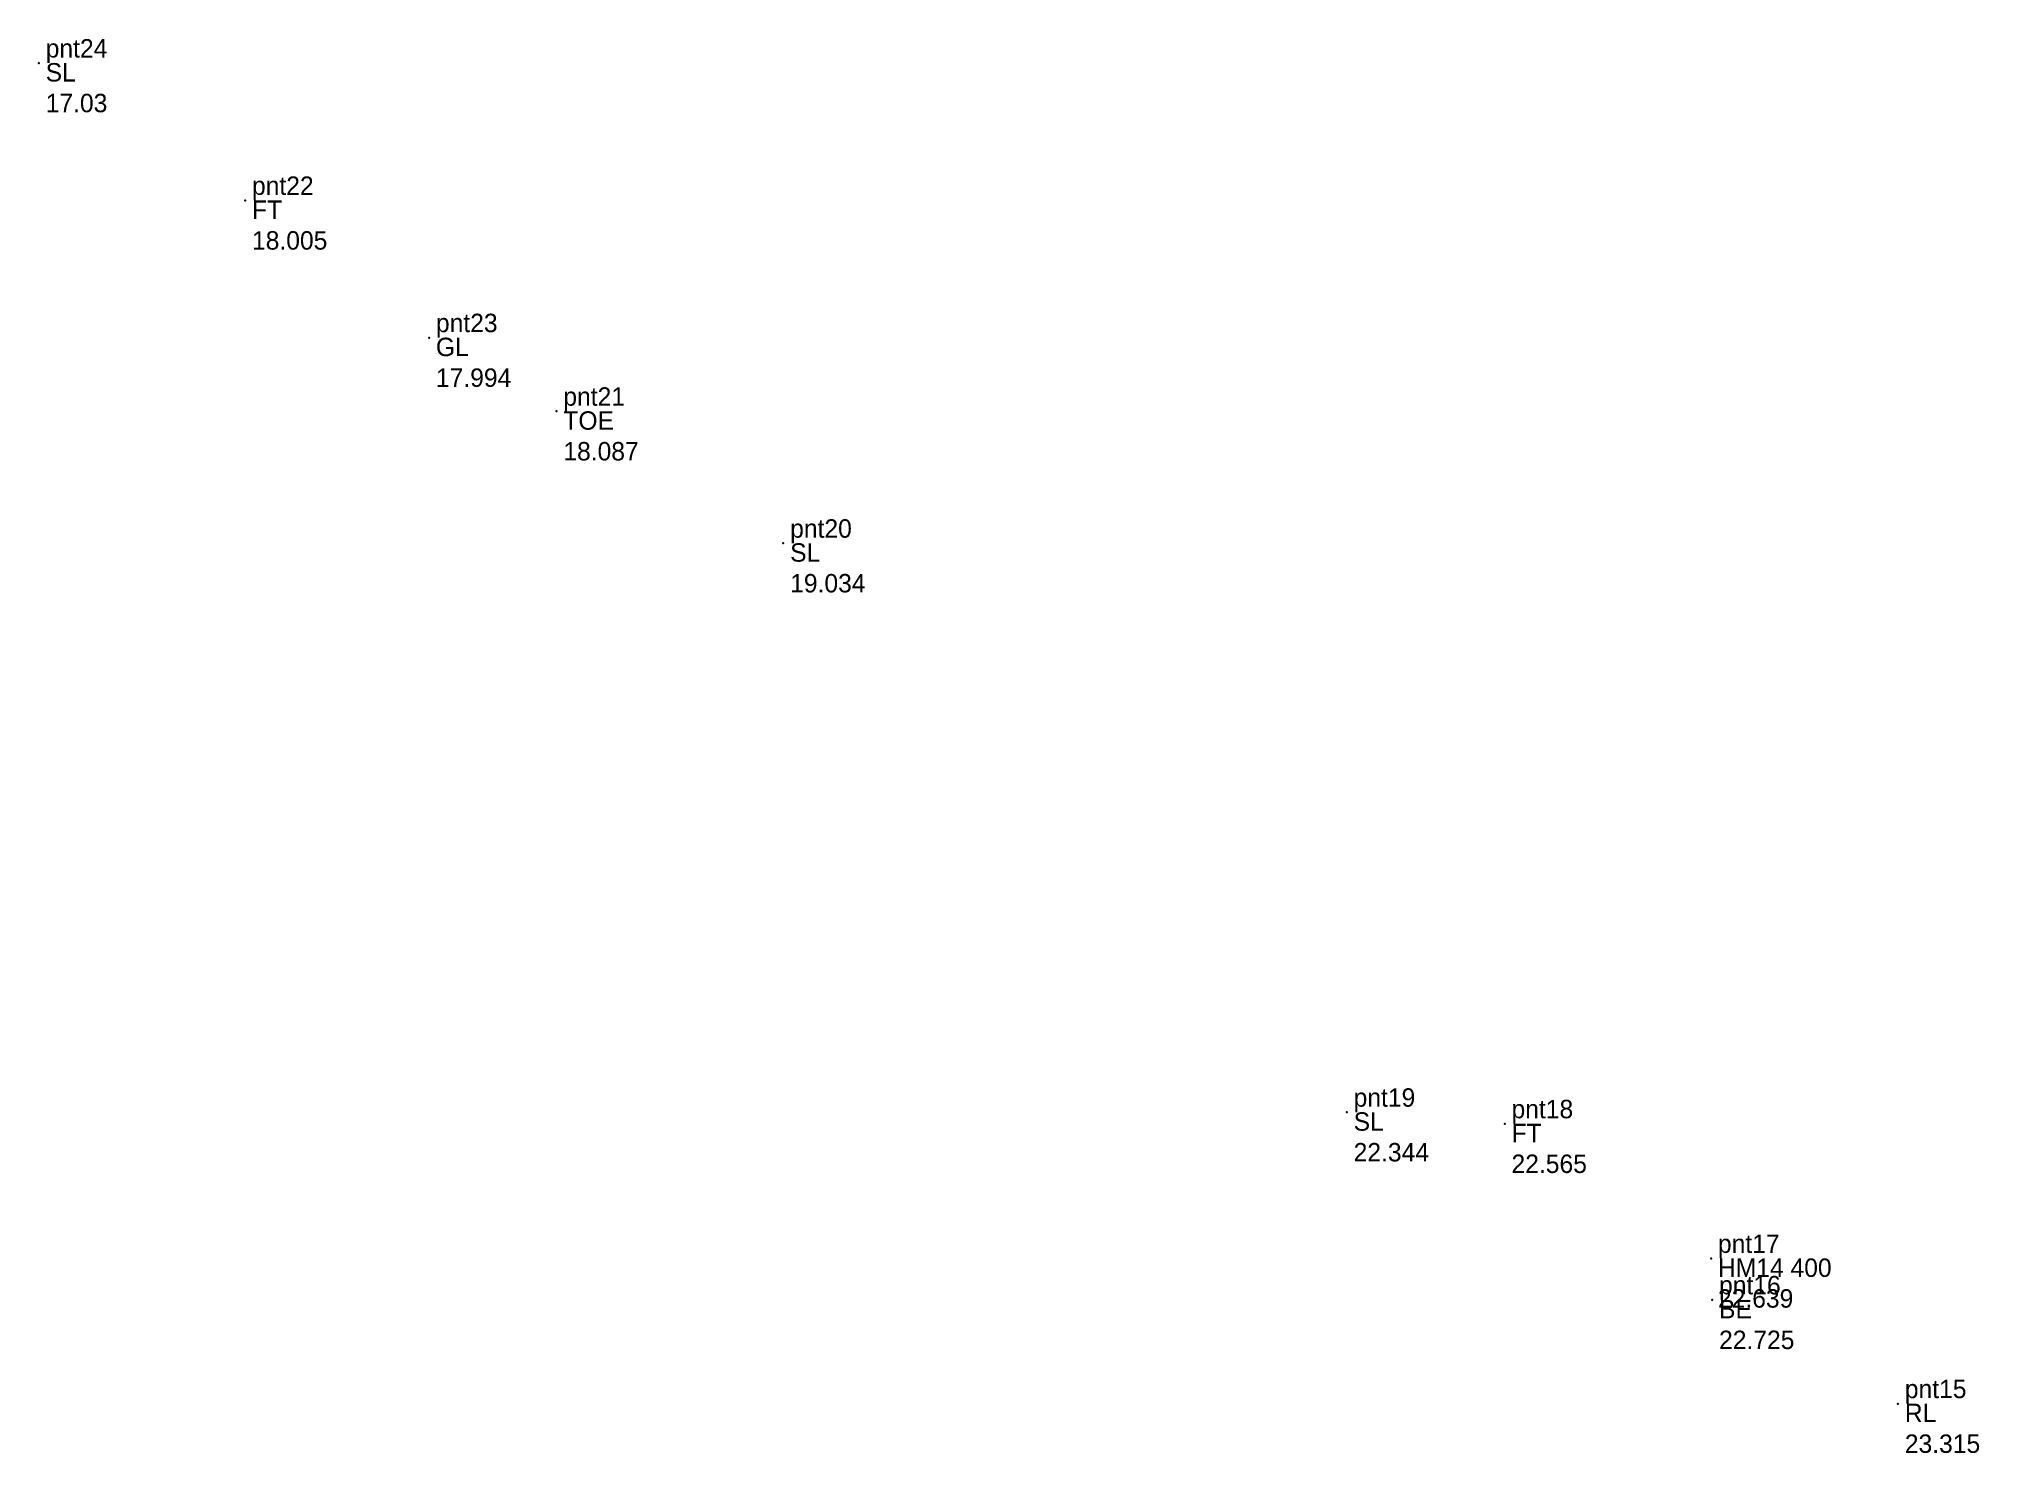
# Model space of a CAD drawing. Header units: metres. Extents: x 169978 to 830021, y 964681 to 1014880.
# Drawn here: x 181218.44 to 181234.24, y 984620.25 to 984631.76 of the extents above; entities that cross this region are included whole.
import ezdxf

# ---------------------------------------------------------------- set-up
doc = ezdxf.new("R2010")
doc.units = ezdxf.units.M

msp = doc.modelspace()

# ---------------------------------------------------------------- texts
at = {"layer": 'TN TO MDU CS L.H.S CH 10-800 TO 14-600_Code', "char_height": 0.15, "attachment_point": 1}
for s, insert, width in [(' SL', (181218.445, 984631.561, 17.03), 0.45), (' FT', (181220.124, 984630.443, 18.005), 0.45), (' GL', (181221.621, 984629.326, 17.994), 0.45), (' TOE', (181222.658, 984628.727, 18.087), 0.6), (' SL', (181224.504, 984627.653, 19.034), 0.45), (' SL', (181229.09, 984623.022, 22.344), 0.45), (' FT', (181230.375, 984622.928, 22.565), 0.45), (' HM14 400', (181232.055, 984621.832, 22.639), 1.35), (' BE', (181232.064, 984621.495, 22.725), 0.45), (' RL', (181233.576, 984620.65, 23.315), 0.45)]:
    msp.add_mtext(s, dxfattribs=dict(at, insert=insert, width=width))
at = {"layer": 'TN TO MDU CS L.H.S CH 10-800 TO 14-600_Height', "char_height": 0.15, "attachment_point": 1}
for s, insert, width in [('\\P 17.03', (181218.445, 984631.561, 17.03), 0.96), ('\\P 18.005', (181220.124, 984630.443, 18.005), 1.08), ('\\P 17.994', (181221.621, 984629.326, 17.994), 1.08), ('\\P 18.087', (181222.658, 984628.727, 18.087), 1.08), ('\\P 19.034', (181224.504, 984627.653, 19.034), 1.08), ('\\P 22.344', (181229.09, 984623.022, 22.344), 1.08), ('\\P 22.565', (181230.375, 984622.928, 22.565), 1.08), ('\\P 22.639', (181232.055, 984621.832, 22.639), 1.08), ('\\P 22.725', (181232.064, 984621.495, 22.725), 1.08), ('\\P 23.315', (181233.576, 984620.65, 23.315), 1.08)]:
    msp.add_mtext(s, dxfattribs=dict(at, insert=insert, width=width))
at = {"layer": 'TN TO MDU CS L.H.S CH 10-800 TO 14-600_Name', "char_height": 0.15, "width": 0.9, "attachment_point": 7}
for s, insert in [(' pnt24', (181218.445, 984631.561, 17.03)), (' pnt22', (181220.124, 984630.443, 18.005)), (' pnt23', (181221.621, 984629.326, 17.994)), (' pnt21', (181222.658, 984628.727, 18.087)), (' pnt20', (181224.504, 984627.653, 19.034)), (' pnt19', (181229.09, 984623.022, 22.344)), (' pnt18', (181230.375, 984622.928, 22.565)), (' pnt17', (181232.055, 984621.832, 22.639)), (' pnt16', (181232.064, 984621.495, 22.725)), (' pnt15', (181233.576, 984620.65, 23.315))]:
    msp.add_mtext(s, dxfattribs=dict(at, insert=insert))

# ---------------------------------------------------------------- linework, layer by layer
at = {"layer": 'TN TO MDU CS L.H.S CH 10-800 TO 14-600_Survey'}
for p in [(181218.445, 984631.561, 17.03), (181220.124, 984630.443, 18.005), (181221.621, 984629.326, 17.994), (181222.658, 984628.727, 18.087), (181224.504, 984627.653, 19.034), (181229.09, 984623.022, 22.344), (181230.375, 984622.928, 22.565), (181232.055, 984621.832, 22.639), (181232.064, 984621.495, 22.725), (181233.576, 984620.65, 23.315)]:
    msp.add_point(p, dxfattribs=at)

msp.set_redraw_order([(e.dxf.handle, doc.entitydb.next_handle()) for e in msp.query("TEXT MTEXT ATTDEF DIMENSION ARC_DIMENSION")])  # texts and dimensions are drawn at this point

doc.saveas('drawing.dxf')
